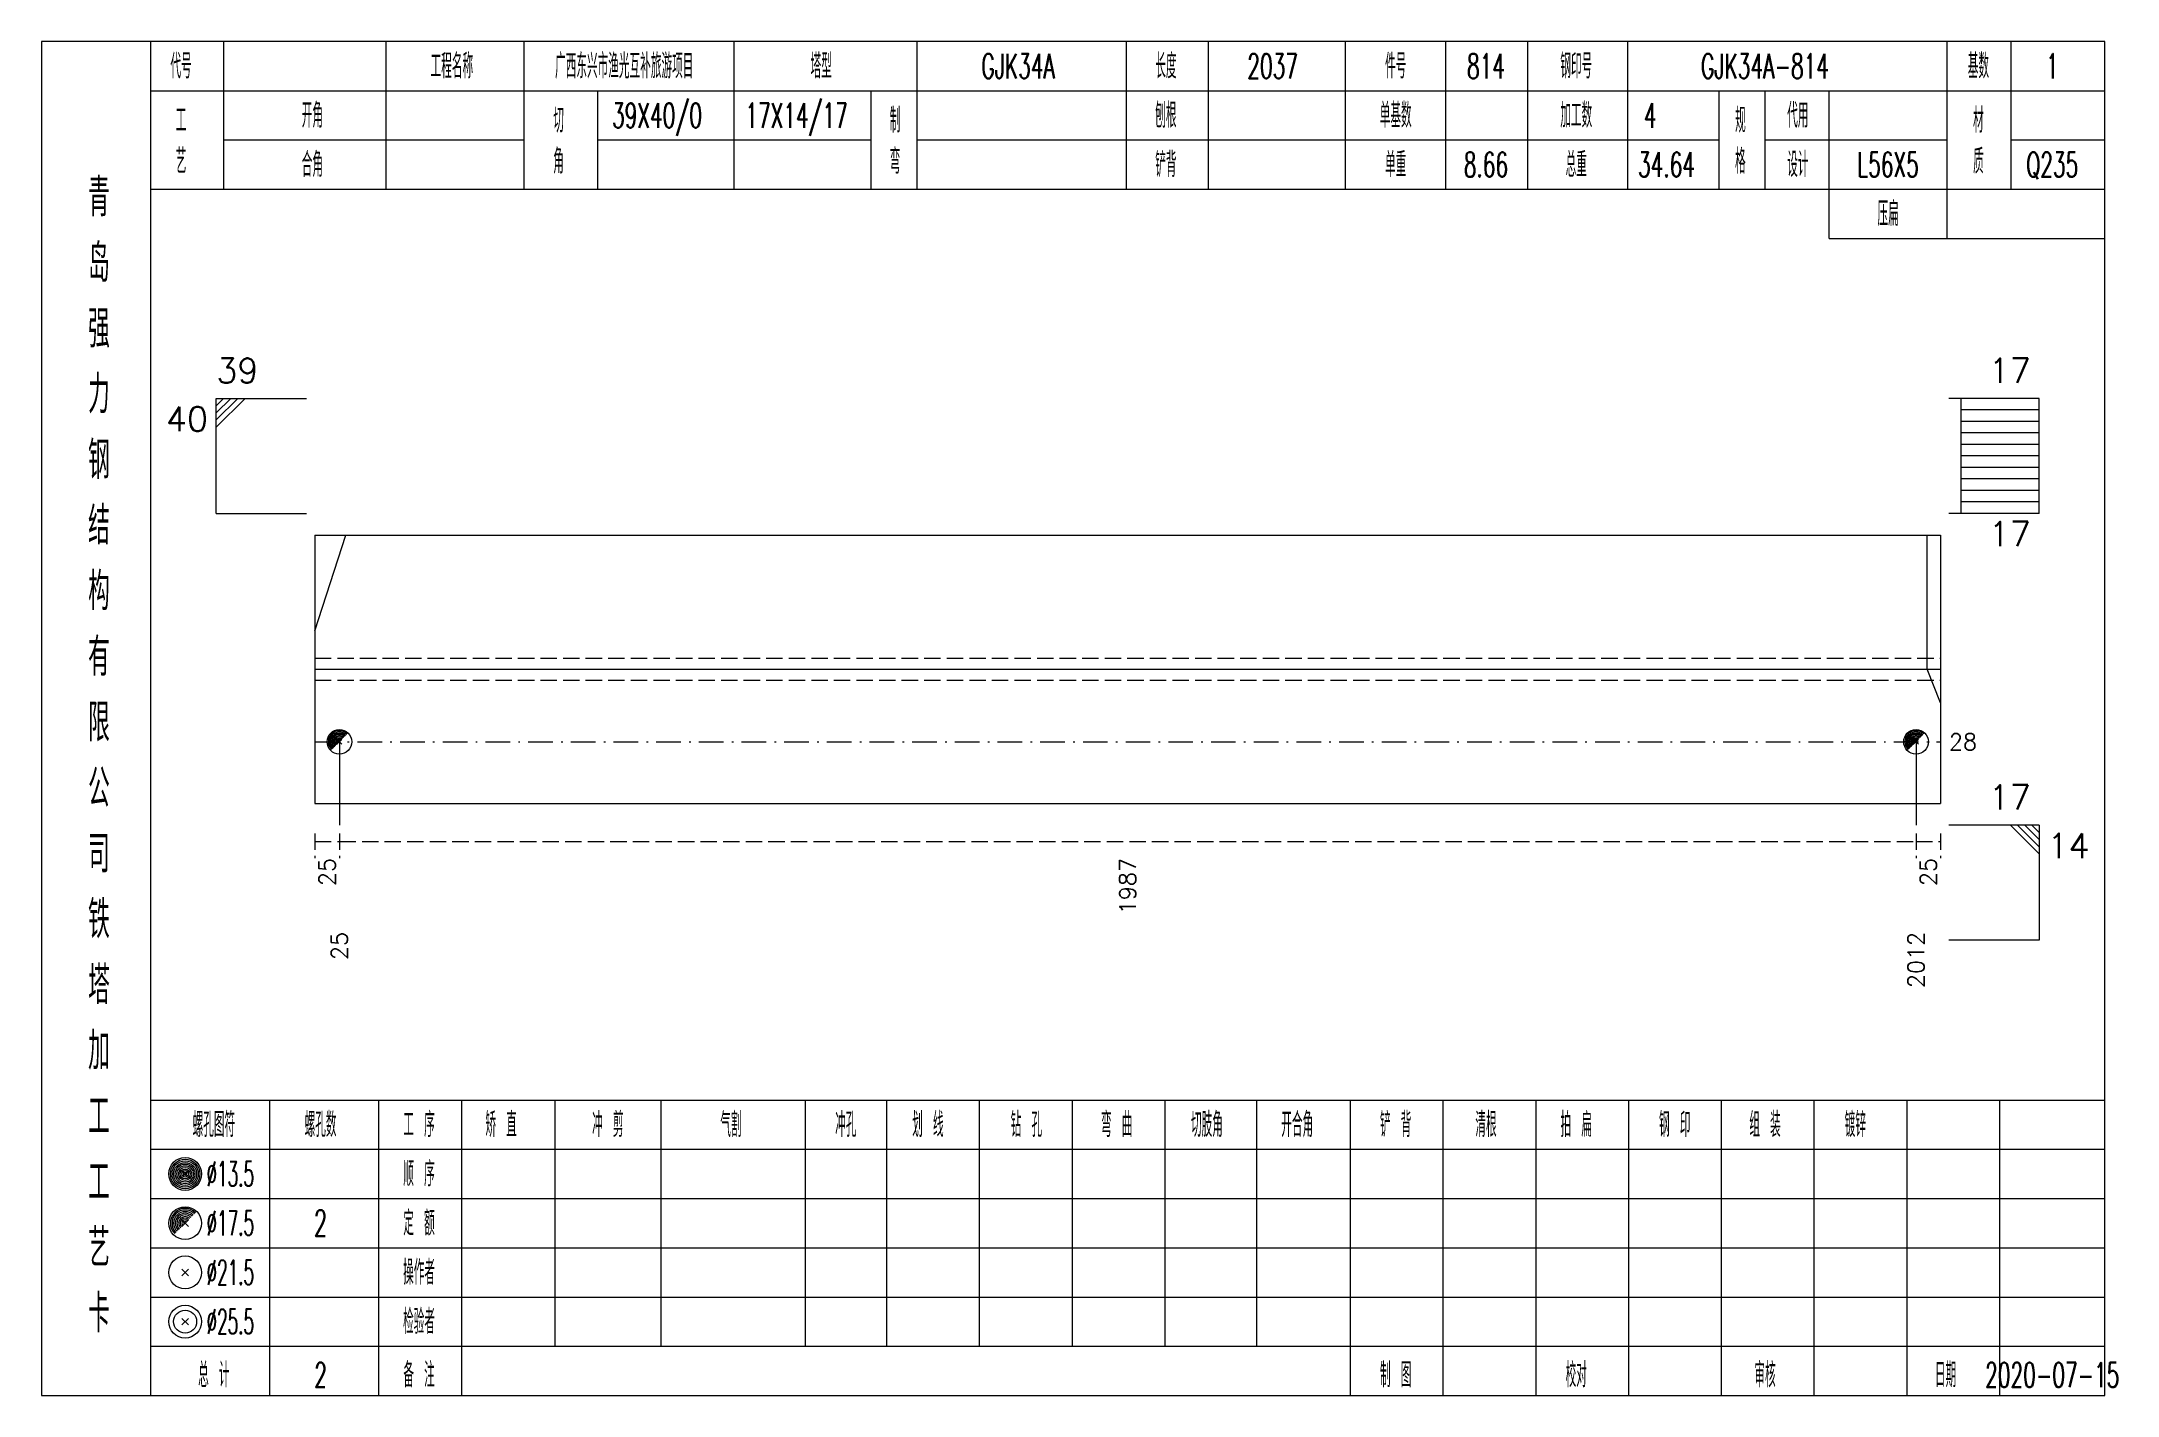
# Model space of a CAD drawing. Extents: x 0 to 2606, y -377 to 6479.
# Drawn here: x 2091.2 to 2344.1, y 2975 to 3140 of the extents above; entities that cross this region are included whole.
import ezdxf
from ezdxf.enums import TextEntityAlignment as Align

# ---------------------------------------------------------------- set-up
doc = ezdxf.new("R2010")
doc.units = 0
doc.header["$MEASUREMENT"] = 0
doc.linetypes.add('一点画线', pattern=[5.2, 3, -1, 0.2, -1])
doc.linetypes.add('虚线', pattern=[2.75, 2, -0.75])
doc.layers.get('0').update_dxf_attribs({"linetype": 'CONTINUOUS', "lineweight": 25})
doc.layers.add('1', color=7, linetype='CONTINUOUS', lineweight=25)
doc.layers.add('4', color=7, linetype='CONTINUOUS', lineweight=25)
doc.styles.get("Standard").update_dxf_attribs({"font": 'simplex.shx', "width": 0.7, "height": 3, "bigfont": 'gbhzfs.shx'})

msp = doc.modelspace()

# ---------------------------------------------------------------- texts
at = {"color": 7, "linetype": 'Continuous', "lineweight": 13}
msp.add_text('39', height=3, dxfattribs=at).set_placement((2112.5, 3097.5), align=Align.BOTTOM_LEFT)
for p in [(2333.6, 3097.5), (2333.6, 3045.5)]:
    msp.add_text('17', height=3, dxfattribs=at).set_placement(p, align=Align.BOTTOM_RIGHT)
for s, p in [('40', (2111.5, 3095.5)), ('17', (2333.6, 3081.5))]:
    msp.add_text(s, height=3, dxfattribs=at).set_placement(p, align=Align.TOP_RIGHT)
msp.add_text('28', height=2, dxfattribs=at).set_placement((2323.6, 3054.66), align=Align.MIDDLE_LEFT)
msp.add_text('14', height=3, dxfattribs=at).set_placement((2335.6, 3043.5), align=Align.TOP_LEFT)
at = {"color": 8, "linetype": 'Continuous', "lineweight": 9}
for s, p in [('25', (2126, 3040.5)), ('1987', (2223.55, 3040.5)), ('25', (2321.1, 3040.5))]:
    msp.add_text(s, height=2, rotation=90, dxfattribs=at).set_placement(p, align=Align.MIDDLE_RIGHT)
at = {"layer": '1', "color": 7, "linetype": 'Continuous', "lineweight": 13}
for s, p in [('25', (2127.5, 3031.5)), ('2012', (2319.6, 3031.5))]:
    msp.add_text(s, height=2, rotation=90, dxfattribs=at).set_placement(p, align=Align.MIDDLE_RIGHT)
at = {"layer": '4', "color": 1, "linetype": 'Continuous', "lineweight": 13}
for s, height, width, p in [('代号', 3, 0.6, (2108.2, 3137)), ('工程名称', 3, 0.6, (2141.2, 3137)), ('广西东兴市渔光互补旅游项目', 3, 0.6, (2162.2, 3137)), ('塔型', 3, 0.6, (2186.2, 3137)), ('GJK34A', 3, 0.6, (2210.2, 3137)), ('长度', 3, 0.6, (2228.2, 3137)), ('2037', 3, 0.6, (2241.2, 3137)), ('件号', 3, 0.6, (2256.2, 3137)), ('814', 3, 0.6, (2267.2, 3137)), ('钢印号', 3, 0.6, (2278.2, 3137)), ('GJK34A-814', 3, 0.6, (2301.2, 3137)), ('基数', 3, 0.6, (2327.2, 3137)), ('1', 3, 0.6, (2336.2, 3137)), ('工', 3, 0.6, (2108.2, 3130.4)), ('开角', 3, 0.6, (2124.2, 3131)), ('切', 3, 0.6, (2154.2, 3130.4)), ('39X40/0', 3, 0.6, (2166.2, 3131)), ('17X14/17', 3, 0.6, (2183.2, 3131)), ('制', 3, 0.6, (2195.2, 3130.4)), ('刨根', 3, 0.6, (2228.2, 3131)), ('单基数', 3, 0.6, (2256.2, 3131)), ('加工数', 3, 0.6, (2278.2, 3131)), ('4', 3, 0.6, (2287.2, 3131)), ('规', 3, 0.6, (2298.2, 3130.4)), ('代用', 3, 0.6, (2305.2, 3131)), ('材', 3, 0.6, (2327.2, 3130.4)), ('艺', 3, 0.6, (2108.2, 3125.4)), ('合角', 3, 0.6, (2124.2, 3125)), ('角', 3, 0.6, (2154.2, 3125.4)), ('弯', 3, 0.6, (2195.2, 3125.4)), ('铲背', 3, 0.6, (2228.2, 3125)), ('单重', 3, 0.6, (2256.2, 3125)), ('8.66', 3, 0.6, (2267.2, 3125)), ('总重', 3, 0.6, (2278.2, 3125)), ('34.64', 3, 0.6, (2289.2, 3125)), ('格', 3, 0.6, (2298.2, 3125.4)), ('设计', 3, 0.6, (2305.2, 3125)), ('L56X5', 3, 0.6, (2316.2, 3125)), ('质', 3, 0.6, (2327.2, 3125.4)), ('Q235', 3, 0.6, (2336.2, 3125)), ('青', 4.6, 0.8, (2098.2, 3121)), ('压扁', 3, 0.6, (2316.2, 3119)), ('岛', 4.6, 0.8, (2098.2, 3113)), ('强', 4.6, 0.8, (2098.2, 3105)), ('力', 4.6, 0.8, (2098.2, 3097)), ('钢', 4.6, 0.8, (2098.2, 3089)), ('结', 4.6, 0.8, (2098.2, 3081)), ('构', 4.6, 0.8, (2098.2, 3073)), ('有', 4.6, 0.8, (2098.2, 3065)), ('限', 4.6, 0.8, (2098.2, 3057)), ('公', 4.6, 0.8, (2098.2, 3049)), ('司', 4.6, 0.8, (2098.2, 3041)), ('铁', 4.6, 0.8, (2098.2, 3033)), ('塔', 4.6, 0.8, (2098.2, 3025)), ('加', 4.6, 0.8, (2098.2, 3017)), ('工', 4.6, 0.8, (2098.2, 3009)), ('螺孔图符', 3, 0.6, (2112.2, 3008)), ('螺孔数', 3, 0.6, (2125.2, 3008)), ('工 序', 3, 0.6, (2137.2, 3008)), ('矫 直', 3, 0.6, (2147.2, 3008)), ('冲 剪', 3, 0.6, (2160.2, 3008)), ('气割', 3, 0.6, (2175.2, 3008)), ('冲孔', 3, 0.6, (2189.2, 3008)), ('划 线', 3, 0.6, (2199.2, 3008)), ('钻 孔', 3, 0.6, (2211.2, 3008)), ('弯 曲', 3, 0.6, (2222.2, 3008)), ('切肢角', 3, 0.6, (2233.2, 3008)), ('开合角', 3, 0.6, (2244.2, 3008)), ('铲 背', 3, 0.6, (2256.2, 3008)), ('清根', 3, 0.6, (2267.2, 3008)), ('拍 扁', 3, 0.6, (2278.2, 3008)), ('钢 印', 3, 0.6, (2290.2, 3008)), ('组 装', 3, 0.6, (2301.2, 3008)), ('镀锌', 3, 0.6, (2312.2, 3008)), ('工', 4.6, 0.8, (2098.2, 3001)), ('%%C13.5', 3, 0.5, (2114.2, 3002)), ('顺 序', 3, 0.6, (2137.2, 3002)), ('%%C17.5', 3, 0.5, (2114.2, 2996)), ('2', 3.2, 0.6, (2125.2, 2996)), ('定 额', 3, 0.6, (2137.2, 2996)), ('艺', 4.6, 0.8, (2098.2, 2993)), ('%%C21.5', 3, 0.5, (2114.2, 2990)), ('操作者', 3, 0.6, (2137.2, 2990)), ('卡', 4.6, 0.8, (2098.2, 2985)), ('%%C25.5', 3, 0.5, (2114.2, 2984)), ('检验者', 3, 0.6, (2137.2, 2984)), ('总 计', 3, 0.6, (2112.2, 2977.5)), ('2', 3, 0.6, (2125.2, 2977.5)), ('备 注', 3, 0.6, (2137.2, 2977.5)), ('制 图', 3, 0.6, (2256.2, 2977.5)), ('校对', 3, 0.6, (2278.2, 2977.5)), ('审核', 3, 0.6, (2301.2, 2977.5)), ('日期', 3, 0.6, (2323.2, 2977.5)), ('2020-07-15', 3, 0.6, (2336.2, 2977.5))]:
    msp.add_text(s, height=height, dxfattribs=dict(at, width=width)).set_placement(p, align=Align.MIDDLE_CENTER)

# ---------------------------------------------------------------- linework, layer by layer
at = {"color": 7, "linetype": 'Continuous', "lineweight": 13}
for p, q in [((2112.5, 3096.5), (2123.5, 3096.5)), ((2112.5, 3082.5), (2112.5, 3096.5)), ((2113.38, 3096.5), (2112.5, 3095.62)), ((2114.25, 3096.5), (2112.5, 3094.75)), ((2115.12, 3096.5), (2112.5, 3093.88)), ((2116, 3096.5), (2112.5, 3093)), ((2334.6, 3096.5), (2323.6, 3096.5)), ((2325.1, 3082.5), (2325.1, 3096.5)), ((2334.6, 3082.5), (2334.6, 3096.5)), ((2334.6, 3095.1), (2325.1, 3095.1)), ((2334.6, 3093.7), (2325.1, 3093.7)), ((2334.6, 3092.3), (2325.1, 3092.3)), ((2334.6, 3090.9), (2325.1, 3090.9)), ((2334.6, 3089.5), (2325.1, 3089.5)), ((2334.6, 3088.1), (2325.1, 3088.1)), ((2334.6, 3086.7), (2325.1, 3086.7)), ((2334.6, 3085.3), (2325.1, 3085.3)), ((2334.6, 3083.9), (2325.1, 3083.9)), ((2112.5, 3082.5), (2123.5, 3082.5)), ((2334.6, 3082.5), (2323.6, 3082.5)), ((2124.5, 3068.17), (2128.29, 3079.84)), ((2320.95, 3063.5), (2320.95, 3079.84)), ((2322.6, 3059.42), (2320.95, 3063.5)), ((2127.5, 3054.66), (2127.5, 3044.5)), ((2319.6, 3054.66), (2319.6, 3044.5)), ((2334.6, 3044.5), (2323.6, 3044.5)), ((2331.1, 3044.5), (2334.6, 3041)), ((2331.98, 3044.5), (2334.6, 3041.88)), ((2332.85, 3044.5), (2334.6, 3042.75)), ((2333.73, 3044.5), (2334.6, 3043.62)), ((2334.6, 3044.5), (2334.6, 3030.5)), ((2334.6, 3030.5), (2323.6, 3030.5))]:
    msp.add_line(p, q, dxfattribs=at)
at = {"color": 7, "linetype": 'Continuous', "lineweight": 18}
for p, q in [((2124.5, 3079.84), (2124.5, 3047.16)), ((2124.5, 3079.84), (2322.6, 3079.84)), ((2322.6, 3079.84), (2322.6, 3047.16)), ((2124.5, 3063.5), (2322.6, 3063.5))]:
    msp.add_line(p, q, dxfattribs=at)
at = {"color": 1, "linetype": '虚线', "lineweight": 18}
for p, q in [((2124.5, 3064.84), (2322.6, 3064.84)), ((2124.5, 3062.16), (2322.6, 3062.16))]:
    msp.add_line(p, q, dxfattribs=at)
at = {"color": 3, "linetype": '一点画线', "lineweight": 13}
msp.add_line((2124.5, 3054.66), (2322.6, 3054.66), dxfattribs=at)
at = {"color": 8, "linetype": '虚线', "lineweight": 9}
for p, q in [((2124.5, 3043.5), (2124.5, 3040.5)), ((2127.5, 3043.5), (2127.5, 3040.5)), ((2127.5, 3043.5), (2127.5, 3040.5)), ((2319.6, 3043.5), (2319.6, 3040.5)), ((2319.6, 3043.5), (2319.6, 3040.5)), ((2322.6, 3043.5), (2322.6, 3040.5)), ((2124.5, 3042.5), (2127.5, 3042.5)), ((2127.5, 3042.5), (2319.6, 3042.5)), ((2319.6, 3042.5), (2322.6, 3042.5))]:
    msp.add_line(p, q, dxfattribs=at)
at = {"layer": '1', "color": 7, "linetype": 'Continuous', "lineweight": 0}
for p, q in [((2127.2, 3054.36), (2127.8, 3054.96)), ((2127.2, 3054.96), (2127.8, 3054.36)), ((2319.3, 3054.36), (2319.9, 3054.96)), ((2319.3, 3054.96), (2319.9, 3054.36))]:
    msp.add_line(p, q, dxfattribs=at)
at = {"layer": '1', "color": 7, "linetype": 'Continuous', "lineweight": 18}
msp.add_line((2124.5, 3047.16), (2322.6, 3047.16), dxfattribs=at)
at = {"layer": '1', "color": 7, "linetype": 'Continuous', "lineweight": 13}
for centre in [(2127.5, 3054.66), (2319.6, 3054.66)]:
    msp.add_circle(centre, 1.5, dxfattribs=at)
for centre, radius in [((2127.5, 3054.66), 1.35), ((2127.5, 3054.66), 1.2), ((2127.5, 3054.66), 1.05), ((2319.6, 3054.66), 1.35), ((2319.6, 3054.66), 1.2), ((2319.6, 3054.66), 1.05), ((2127.5, 3054.66), 0.9), ((2127.5, 3054.66), 0.75), ((2127.5, 3054.66), 0.6), ((2127.5, 3054.66), 0.45), ((2127.5, 3054.66), 0.3), ((2127.5, 3054.66), 0.15), ((2319.6, 3054.66), 0.9), ((2319.6, 3054.66), 0.75), ((2319.6, 3054.66), 0.6), ((2319.6, 3054.66), 0.45), ((2319.6, 3054.66), 0.3), ((2319.6, 3054.66), 0.15)]:
    msp.add_arc(centre, radius, 45, 225, dxfattribs=at)
at = {"layer": '4', "color": 1, "linetype": 'Continuous', "lineweight": 18}
for p, q in [((2104.5, 2975), (2104.5, 3140)), ((2113.4, 3122), (2113.4, 3140)), ((2133.2, 3122), (2133.2, 3140)), ((2150, 3122), (2150, 3140)), ((2175.6, 3122), (2175.6, 3140)), ((2197.9, 3122), (2197.9, 3140)), ((2223.4, 3122), (2223.4, 3140)), ((2233.4, 3122), (2233.4, 3140)), ((2250.1, 3122), (2250.1, 3140)), ((2262.3, 3122), (2262.3, 3140)), ((2272.3, 3122), (2272.3, 3140)), ((2284.5, 3122), (2284.5, 3140)), ((2323.4, 3116), (2323.4, 3140)), ((2331.2, 3122), (2331.2, 3140)), ((2104.5, 3134), (2342.6, 3134)), ((2159, 3122), (2159, 3134)), ((2192.3, 3122), (2192.3, 3134)), ((2295.6, 3122), (2295.6, 3134)), ((2301.2, 3122), (2301.2, 3134)), ((2309, 3116), (2309, 3134)), ((2113.4, 3128), (2150, 3128)), ((2159, 3128), (2192.3, 3128)), ((2197.9, 3128), (2295.6, 3128)), ((2301.2, 3128), (2323.4, 3128)), ((2331.2, 3128), (2342.6, 3128)), ((2104.5, 3122), (2342.6, 3122)), ((2309, 3116), (2342.6, 3116)), ((2104.5, 3011), (2342.6, 3011)), ((2119, 2975), (2119, 3011)), ((2132.3, 2975), (2132.3, 3011)), ((2142.4, 2975), (2142.4, 3011)), ((2153.8, 2981), (2153.8, 3011)), ((2166.7, 2981), (2166.7, 3011)), ((2184.3, 2981), (2184.3, 3011)), ((2194.2, 2981), (2194.2, 3011)), ((2205.5, 2981), (2205.5, 3011)), ((2216.8, 2981), (2216.8, 3011)), ((2228.1, 2981), (2228.1, 3011)), ((2239.3, 2981), (2239.3, 3011)), ((2250.7, 2981), (2250.7, 3011)), ((2262, 2981), (2262, 3011)), ((2273.3, 2981), (2273.3, 3011)), ((2284.6, 2981), (2284.6, 3011)), ((2295.9, 2981), (2295.9, 3011)), ((2307.2, 2981), (2307.2, 3011)), ((2318.5, 2981), (2318.5, 3011)), ((2329.8, 2981), (2329.8, 3011)), ((2104.5, 3005), (2342.6, 3005)), ((2104.5, 2999), (2342.6, 2999)), ((2104.5, 2993), (2342.6, 2993)), ((2104.5, 2987), (2342.6, 2987)), ((2104.5, 2981), (2342.6, 2981)), ((2250.7, 2975), (2250.7, 2981)), ((2262, 2975), (2262, 2981)), ((2273.3, 2975), (2273.3, 2981)), ((2284.6, 2975), (2284.6, 2981)), ((2295.9, 2975), (2295.9, 2981)), ((2307.2, 2975), (2307.2, 2981)), ((2318.5, 2975), (2318.5, 2981)), ((2329.8, 2975), (2329.8, 2981))]:
    msp.add_line(p, q, dxfattribs=at)
at = {"layer": '4', "color": 7, "linetype": 'Continuous', "lineweight": 13}
for p, q in [((2108.5, 3001.8), (2108.9, 3002.2)), ((2108.9, 3001.8), (2108.5, 3002.2)), ((2108.3, 2989.6), (2109.1, 2990.4)), ((2109.1, 2989.6), (2108.3, 2990.4)), ((2108.3, 2983.6), (2109.1, 2984.4)), ((2109.1, 2983.6), (2108.3, 2984.4))]:
    msp.add_line(p, q, dxfattribs=at)
at = {"layer": '4', "color": 7, "linetype": 'Continuous', "lineweight": 0}
for p, q in [((2108.3, 2995.6), (2109.1, 2996.4)), ((2108.3, 2996.4), (2109.1, 2995.6))]:
    msp.add_line(p, q, dxfattribs=at)
at = {"layer": '4', "color": 1, "linetype": 'Continuous', "lineweight": 18}
msp.add_lwpolyline([(2091.2, 3140), (2091.2, 2975), (2342.6, 2975), (2342.6, 3140)], close=True, dxfattribs=at)
at = {"layer": '4', "color": 7, "linetype": 'Continuous', "lineweight": 13}
for centre, radius in [((2108.7, 3002), 2), ((2108.7, 3002), 1.8), ((2108.7, 3002), 1.6), ((2108.7, 3002), 1.4), ((2108.7, 3002), 1.2), ((2108.7, 3002), 1), ((2108.7, 3002), 0.8), ((2108.7, 3002), 0.6), ((2108.7, 3002), 0.4), ((2108.7, 3002), 0.2), ((2108.7, 2996), 2), ((2108.7, 2990), 2), ((2108.7, 2984), 2), ((2108.7, 2984), 1.4)]:
    msp.add_circle(centre, radius, dxfattribs=at)
for radius in [1.8, 1.6, 1.4, 1.2, 1, 0.8, 0.6, 0.4, 0.2]:
    msp.add_arc((2108.7, 2996), radius, 45, 225, dxfattribs=at)

msp.set_redraw_order([(e.dxf.handle, doc.entitydb.next_handle()) for e in msp.query("TEXT MTEXT ATTDEF DIMENSION ARC_DIMENSION")])  # texts and dimensions are drawn at this point

doc.saveas('drawing.dxf')
